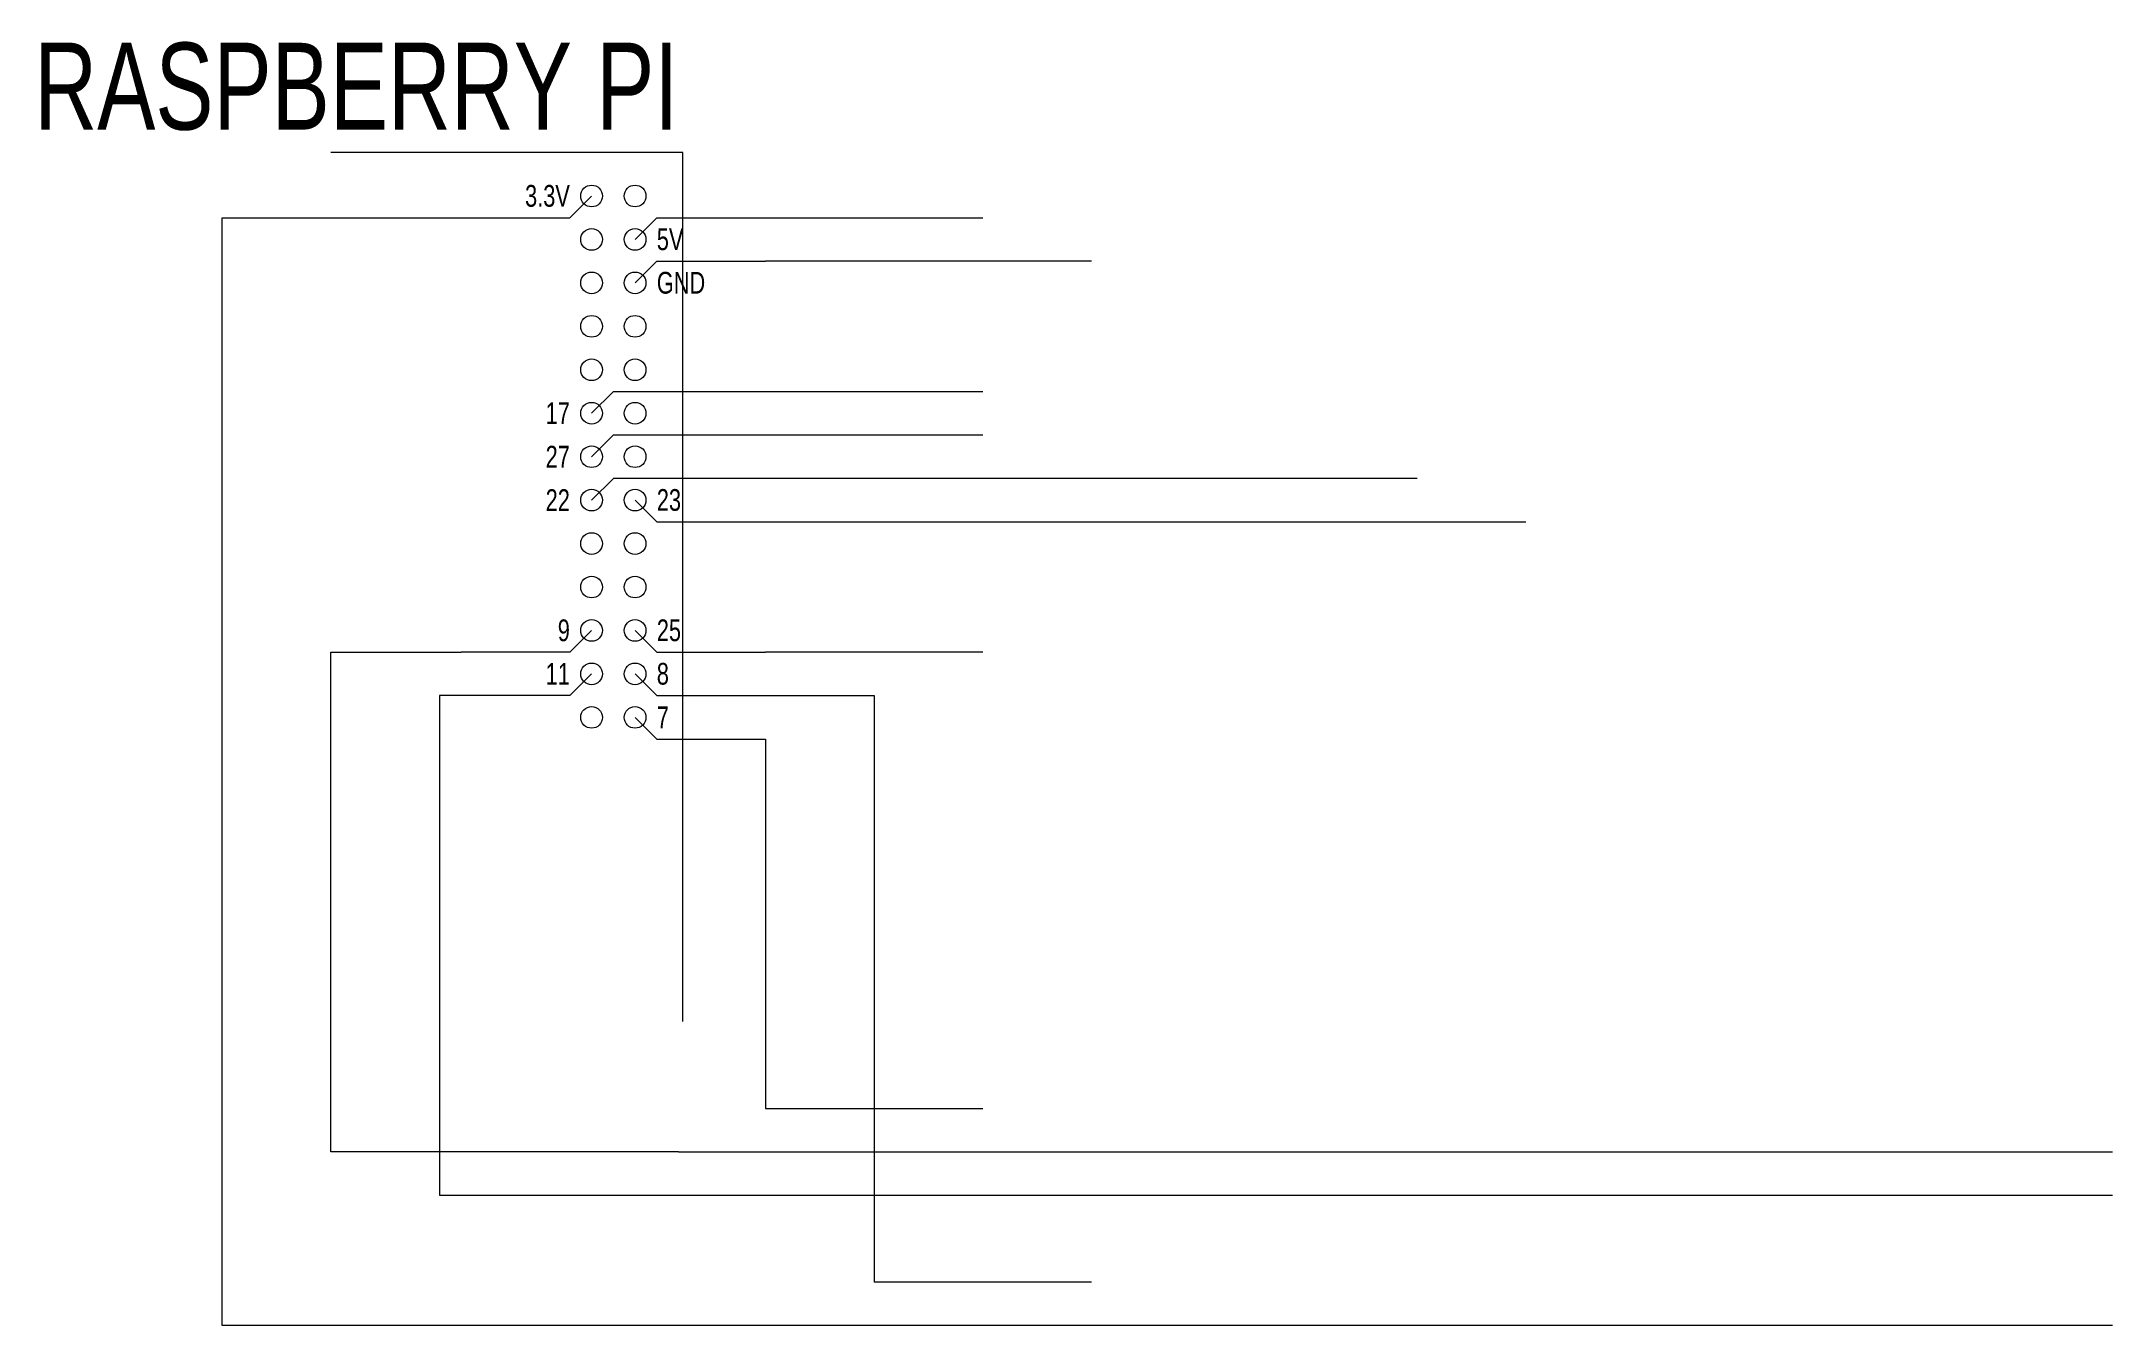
# Model space of a CAD drawing. Header units: millimetres. Extents: x -23 to 170, y -214 to 185.
# Drawn here: x -23.3 to 72, y -214 to -154.9 of the extents above; entities that cross this region are included whole.
import ezdxf

# ---------------------------------------------------------------- set-up
doc = ezdxf.new("R2010")
doc.units = ezdxf.units.MM
doc.layers.get('0').update_dxf_attribs({"color": 8, "linetype": 'CONTINUOUS', "lineweight": 0})
for name, color, linetype, lineweight in [('3V3Power', 20, 'CONTINUOUS', 0), ('5VPower', 1, 'CONTINUOUS', 0), ('Ground', 7, 'CONTINUOUS', 0), ('MiscWiring', 5, 'CONTINUOUS', 0), ('PinLabels', 4, 'CONTINUOUS', 0)]:
    doc.layers.add(name, color=color, linetype=linetype, lineweight=lineweight)
doc.styles.get("Standard").update_dxf_attribs({"font": 'txt', "width": 0.75})

msp = doc.modelspace()

# ---------------------------------------------------------------- texts
at = {"lineweight": 18, "insert": (6, -159), "char_height": 4, "width": 100, "attachment_point": 9}
msp.add_mtext('RASPBERRY PI', dxfattribs=at)
at = {"layer": 'PinLabels', "lineweight": 18, "char_height": 1, "width": 100}
for s, insert, attachment_point in [('3.3V', (1, -162), 6), ('5V', (5, -164), 4), ('GND', (5, -166), 4), ('17', (1, -172), 6), ('27', (1, -174), 6), ('22', (1, -176), 6), ('23', (5, -176), 4), ('9', (1, -182), 6), ('25', (5, -182), 4), ('11', (1, -184), 6), ('8', (5, -184), 4), ('7', (5, -186), 4)]:
    msp.add_mtext(s, dxfattribs=dict(at, insert=insert, attachment_point=attachment_point))

# ---------------------------------------------------------------- linework, layer by layer
at = {"lineweight": 18}
for p, q in [((6.2, -160), (-10, -160)), ((6.2, -200), (6.2, -160))]:
    msp.add_line(p, q, dxfattribs=at)
for centre in [(2, -162), (4, -162), (2, -164), (4, -164), (2, -166), (4, -166), (2, -168), (4, -168), (2, -170), (4, -170), (2, -172), (4, -172), (2, -174), (4, -174), (2, -176), (4, -176), (2, -178), (4, -178), (2, -180), (4, -180), (2, -182), (4, -182), (2, -184), (4, -184), (2, -186), (4, -186)]:
    msp.add_circle(centre, 0.5, dxfattribs=at)
at = {"layer": '3V3Power', "lineweight": 18}
for p, q in [((1, -163), (2, -162)), ((-15, -214), (-15, -163)), ((-15, -163), (1, -163)), ((72, -214), (-15, -214))]:
    msp.add_line(p, q, dxfattribs=at)
at = {"layer": '5VPower', "lineweight": 18}
for p, q in [((4, -164), (5, -163)), ((5, -163), (10, -163)), ((10, -163), (20, -163))]:
    msp.add_line(p, q, dxfattribs=at)
at = {"layer": 'Ground', "lineweight": 18}
for p, q in [((4, -166), (5, -165)), ((5, -165), (10, -165)), ((25, -165), (10, -165))]:
    msp.add_line(p, q, dxfattribs=at)
at = {"layer": 'MiscWiring', "lineweight": 18}
for p, q in [((2, -172), (3, -171)), ((3, -171), (20, -171)), ((2, -174), (3, -173)), ((3, -173), (20, -173)), ((3, -175), (2, -176)), ((13, -175), (3, -175)), ((40, -175), (13, -175)), ((4, -176), (5, -177)), ((5, -177), (15, -177)), ((15, -177), (45, -177)), ((2, -182), (1, -183)), ((4, -182), (5, -183)), ((-10, -206), (-10, -183)), ((-10, -183), (-4, -183)), ((1, -183), (-4, -183)), ((5, -183), (10, -183)), ((20, -183), (10, -183)), ((2, -184), (1, -185)), ((4, -184), (5, -185)), ((-2, -185), (-5, -185)), ((-5, -185), (-5, -208)), ((1, -185), (-2, -185)), ((5, -185), (10, -185)), ((10, -185), (12, -185)), ((12, -185), (15, -185)), ((15, -185), (15, -212)), ((4, -186), (5, -187)), ((5, -187), (10, -187)), ((10, -187), (10, -204)), ((10, -204), (20, -204)), ((-4, -206), (-10, -206)), ((6, -206), (-4, -206)), ((6, -206), (72, -206)), ((-5, -208), (-2, -208)), ((-2, -208), (8, -208)), ((8, -208), (72, -208)), ((25, -212), (15, -212))]:
    msp.add_line(p, q, dxfattribs=at)

msp.set_redraw_order([(e.dxf.handle, doc.entitydb.next_handle()) for e in msp.query("TEXT MTEXT ATTDEF DIMENSION ARC_DIMENSION")])  # texts and dimensions are drawn at this point

doc.saveas('drawing.dxf')
